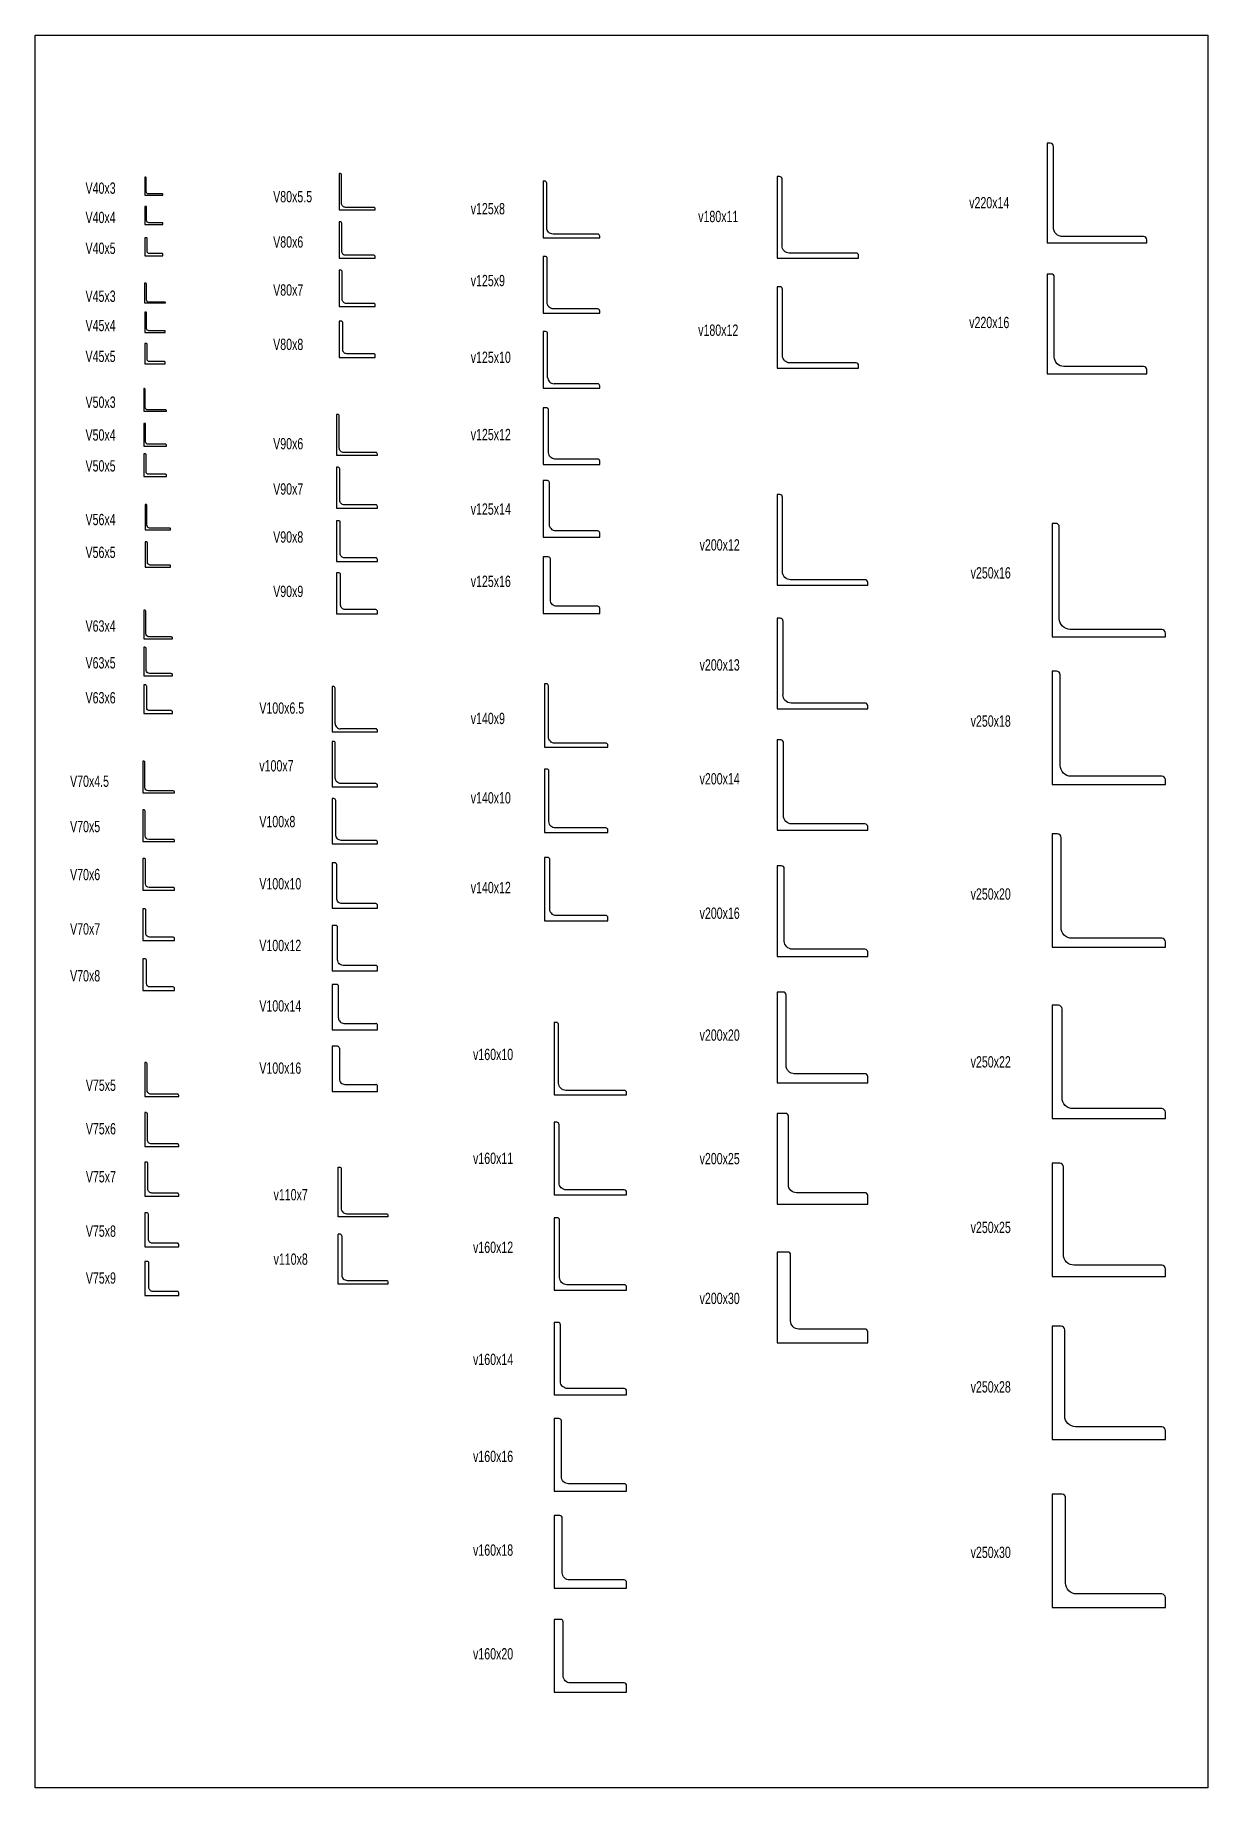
# Model space of a CAD drawing. Header units: millimetres. Extents: x -146681 to 1327256, y -72704 to 46237.
# Drawn here: x -133468 to -130881, y -47106 to -43239 of the extents above; entities that cross this region are included whole.
import ezdxf

# ---------------------------------------------------------------- set-up
doc = ezdxf.new("R2010")
doc.units = ezdxf.units.MM
doc.header["$MEASUREMENT"] = 0
doc.layers.add('KC2-TEXT', color=31, linetype='Continuous')
doc.styles.add('KC2 - Ghi chu', font='unicode.shx', dxfattribs={"width": 0.7})

msp = doc.modelspace()

# ---------------------------------------------------------------- texts
at = {"layer": 'KC2-TEXT', "color": 7, "style": 'KC2 - Ghi chu', "width": 0.7}
for s, p in [('V40x3', (-133356.7, -43589.5)), ('V80x5.5', (-132942.8, -43608.2)), ('v125x8', (-132507, -43634.8)), ('v220x14', (-131407.4, -43621.6)), ('V40x4  ', (-133356.7, -43654.1)), ('v180x11', (-132005.2, -43652)), ('V80x6', (-132942.8, -43708.2)), ('V40x5 ', (-133356.7, -43722.1)), ('v125x9', (-132507, -43793.4)), ('V45x3', (-133356.7, -43827.9)), ('V80x7', (-132942.8, -43814.1)), ('V45x4  ', (-133356.7, -43892.5)), ('v180x12', (-132005.2, -43902.8)), ('v220x16', (-131407.4, -43885.8)), ('V80x8', (-132942.8, -43934.1)), ('V45x5 ', (-133356.7, -43960.5)), ('v125x10', (-132507, -43962.6)), ('V50x3', (-133356.7, -44061.7)), ('V50x4  ', (-133356.7, -44134)), ('v125x12', (-132507, -44133)), ('V90x6', (-132942.8, -44153.2)), ('V50x5 ', (-133356.7, -44202.1)), ('V90x7', (-132942.8, -44253.1)), ('v125x14', (-132507, -44297.4)), ('V56x4', (-133356.7, -44320.5)), ('V90x8', (-132942.8, -44359)), ('v200x12', (-132002.1, -44376.5)), ('V56x5', (-133356.7, -44392.8)), ('v250x16', (-131404.2, -44438.1)), ('V90x9', (-132942.8, -44479)), ('v125x16', (-132507, -44456.8)), ('V63x4', (-133356.7, -44555.4)), ('V63x5 ', (-133356.7, -44636.6)), ('v200x13', (-132002.1, -44641.2)), ('V63x6', (-133356.7, -44713.6)), ('V100x6.5', (-132973.3, -44736.4)), ('v140x9', (-132507, -44759.3)), ('v250x18', (-131404.2, -44765.1)), ('v100x7', (-132973.3, -44863.8)), ('V70x4.5', (-133390.8, -44897.8)), ('v200x14', (-132002.1, -44892.4)), ('v140x10', (-132507, -44934.4)), ('V100x8', (-132973.3, -44986.8)), ('V70x5', (-133390.8, -44997.7)), ('V70x6', (-133390.8, -45103.6)), ('V100x10', (-132973.3, -45124)), ('v140x12', (-132507, -45132.3)), ('v250x20', (-131404.2, -45146.6)), ('V70x7', (-133390.8, -45223.6)), ('v200x16', (-132002.1, -45188.9)), ('V100x12', (-132973.3, -45260.1)), ('V70x8', (-133390.8, -45327)), ('V100x14', (-132973.3, -45393.4)), ('v200x20', (-132002.1, -45457.8)), ('V100x16', (-132973.3, -45530.6)), ('v160x10', (-132501.9, -45500.4)), ('v250x22', (-131404.2, -45516.8)), ('V75x5', (-133356, -45568.4)), ('V75x6', (-133356, -45664.4)), ('v160x11', (-132501.9, -45729.6)), ('v200x25', (-132002.1, -45730.3)), ('V75x7', (-133356, -45770.3)), ('v110x7', (-132941.9, -45809.9)), ('v250x25', (-131404.2, -45882)), ('V75x8', (-133356, -45890.3)), ('v110x8', (-132941.9, -45952)), ('v160x12', (-132501.9, -45925.9)), ('V75x9', (-133356, -45993.6)), ('v200x30', (-132002.1, -46038.6)), ('v160x14', (-132501.9, -46173.1)), ('v250x28', (-131404.2, -46233.8)), ('v160x16', (-132501.9, -46387.1)), ('v160x18', (-132501.9, -46593.8)), ('v250x30', (-131404.2, -46598.8)), ('v160x20', (-132501.9, -46822.6))]:
    msp.add_text(s, height=25, dxfattribs=at).set_placement(p)

# ---------------------------------------------------------------- linework, layer by layer
msp.add_lwpolyline([(-133468.1, -43239.3), (-130880.8, -43239.3), (-130880.8, -47106), (-133468.1, -47106)], close=True)
for points in [[(-131015.7, -43697.9), (-131015.7, -43690.9, 0.414214), (-131022.7, -43683.9), (-131200.7, -43683.9, -0.414214), (-131221.7, -43662.9), (-131221.7, -43484.9, 0.414214), (-131228.7, -43477.9), (-131235.7, -43477.9), (-131235.7, -43697.9)], [(-132717.5, -43624.9), (-132717.5, -43622.4, 0.414214), (-132720.5, -43619.4), (-132783, -43619.4, -0.414214), (-132792, -43610.4), (-132792, -43547.9, 0.414214), (-132795, -43544.9), (-132797.5, -43544.9), (-132797.5, -43624.9)], [(-132347.3, -43686.4), (-132222.3, -43686.4), (-132222.3, -43683, 0.414214), (-132226.9, -43678.4), (-132325.3, -43678.4, -0.414214), (-132339.3, -43664.4), (-132339.3, -43566, 0.414214), (-132343.9, -43561.4), (-132347.3, -43561.4)], [(-131651.3, -43731.3), (-131651.3, -43725.6, 0.414214), (-131656.6, -43720.3), (-131804.3, -43720.3, -0.414214), (-131820.3, -43704.3), (-131820.3, -43556.6, 0.414214), (-131825.6, -43551.3), (-131831.3, -43551.3), (-131831.3, -43731.3)], [(-133225.9, -43657.2), (-133185.9, -43657.2), (-133185.9, -43654.9, 0.414214), (-133187.6, -43653.2), (-133216.9, -43653.2, -0.414214), (-133221.9, -43648.2), (-133221.9, -43618.9, 0.414214), (-133223.6, -43617.2), (-133225.9, -43617.2)], [(-133225.9, -43726.3), (-133185.9, -43726.3), (-133185.9, -43723, 0.414214), (-133187.6, -43721.3), (-133215.9, -43721.3, -0.414214), (-133220.9, -43716.3), (-133220.9, -43688, 0.414214), (-133222.6, -43686.3), (-133225.9, -43686.3)], [(-132222.3, -43852.5), (-132222.3, -43848.1, 0.414214), (-132226.9, -43843.5), (-132324.3, -43843.5, -0.414214), (-132338.3, -43829.5), (-132338.3, -43732.1, 0.414214), (-132342.9, -43727.5), (-132347.3, -43727.5), (-132347.3, -43852.5)], [(-132717.5, -43838.3), (-132717.5, -43834.3, 0.414214), (-132720.5, -43831.3), (-132781.5, -43831.3, -0.414214), (-132790.5, -43822.3), (-132790.5, -43761.3, 0.414214), (-132793.5, -43758.3), (-132797.5, -43758.3), (-132797.5, -43838.3)], [(-133180.9, -43829.7), (-133180.9, -43831), (-133180.9, -43831), (-133225.9, -43831), (-133225.9, -43786), (-133224.6, -43786, -0.414214), (-133222.9, -43787.7), (-133222.9, -43823, 0.414214), (-133217.9, -43828), (-133182.6, -43828), (-133182.6, -43828, -0.414214)], [(-131819.3, -43946.4), (-131819.3, -43799.7, 0.414214), (-131824.6, -43794.4), (-131831.3, -43794.4), (-131831.3, -43974.4), (-131651.3, -43974.4), (-131651.3, -43967.7, 0.414214), (-131656.6, -43962.4), (-131803.3, -43962.4, -0.414214)], [(-133180.9, -43893.3, 0.414214), (-133182.6, -43891.6), (-133216.9, -43891.6, -0.414214), (-133221.9, -43886.6), (-133221.9, -43852.3, 0.414214), (-133223.6, -43850.6), (-133225.9, -43850.6), (-133225.9, -43895.6), (-133180.9, -43895.6)], [(-132717.5, -43950.3), (-132717.5, -43945.3, 0.414214), (-132720.5, -43942.3), (-132780.5, -43942.3, -0.414214), (-132789.5, -43933.3), (-132789.5, -43873.3, 0.414214), (-132792.5, -43870.3), (-132797.5, -43870.3), (-132797.5, -43950.3)], [(-133180.9, -43961.4, 0.414214), (-133182.6, -43959.7), (-133215.9, -43959.7, -0.414214), (-133220.9, -43954.7), (-133220.9, -43921.4, 0.414214), (-133222.6, -43919.7), (-133225.9, -43919.7), (-133225.9, -43964.7), (-133180.9, -43964.7)], [(-133228.1, -44069.3), (-133178.1, -44069.3), (-133178.1, -44068.1, 0.414214), (-133179.9, -44066.3), (-133219.6, -44066.3, -0.414214), (-133225.1, -44060.8), (-133225.1, -44021.1, 0.414214), (-133226.9, -44019.3), (-133228.1, -44019.3)], [(-132803, -44166.2), (-132713, -44166.2), (-132713, -44163.5), (-132713, -44163.5, 0.414214), (-132716.3, -44160.2), (-132787, -44160.2, -0.414214), (-132797, -44150.2), (-132797, -44079.5, 0.414214), (-132800.3, -44076.2), (-132803, -44076.2)], [(-132222.3, -44186.5), (-132222.3, -44179.1, 0.414214), (-132226.9, -44174.5), (-132321.3, -44174.5, -0.414214), (-132335.3, -44160.5), (-132335.3, -44066.1, 0.414214), (-132339.9, -44061.5), (-132347.3, -44061.5), (-132347.3, -44186.5)], [(-133178.1, -44146), (-133178.1, -44143.8, 0.414214), (-133179.9, -44142), (-133218.6, -44142, -0.414214), (-133224.1, -44136.5), (-133224.1, -44097.8, 0.414214), (-133225.9, -44096), (-133228.1, -44096), (-133228.1, -44146)], [(-133178.1, -44213.3), (-133178.1, -44210.1, 0.414214), (-133179.9, -44208.3), (-133217.6, -44208.3, -0.414214), (-133223.1, -44202.8), (-133223.1, -44165.1, 0.414214), (-133224.9, -44163.3), (-133228.1, -44163.3), (-133228.1, -44213.3)], [(-132713, -44282.7), (-132713, -44279), (-132713, -44279, 0.414214), (-132716.3, -44275.7), (-132786, -44275.7, -0.414214), (-132796, -44265.7), (-132796, -44196, 0.414214), (-132799.3, -44192.7), (-132803, -44192.7), (-132803, -44282.7)], [(-132347.3, -44347), (-132222.3, -44347), (-132222.3, -44337.6, 0.414214), (-132226.9, -44333), (-132319.3, -44333, -0.414214), (-132333.3, -44319), (-132333.3, -44226.6, 0.414214), (-132337.9, -44222), (-132347.3, -44222)], [(-131631.3, -44452.8), (-131631.3, -44446.8, 0.414214), (-131637.3, -44440.8), (-131801.3, -44440.8, -0.414214), (-131819.3, -44422.8), (-131819.3, -44258.8, 0.414214), (-131825.3, -44252.8), (-131831.3, -44252.8), (-131831.3, -44452.8)], [(-133169.3, -44330.7), (-133169.3, -44328.7, 0.414214), (-133171.3, -44326.7), (-133215.3, -44326.7, -0.414214), (-133221.3, -44320.7), (-133221.3, -44276.7, 0.414214), (-133223.3, -44274.7), (-133225.3, -44274.7), (-133225.3, -44330.7)], [(-130974.7, -44566.5), (-130974.7, -44558.5, 0.414214), (-130982.7, -44550.5), (-131184.7, -44550.5, -0.414214), (-131208.7, -44526.5), (-131208.7, -44324.5, 0.414214), (-131216.7, -44316.5), (-131224.7, -44316.5), (-131224.7, -44566.5)], [(-133169.3, -44413.4), (-133169.3, -44410.4, 0.414214), (-133171.3, -44408.4), (-133214.3, -44408.4, -0.414214), (-133220.3, -44402.4), (-133220.3, -44359.4, 0.414214), (-133222.3, -44357.4), (-133225.3, -44357.4), (-133225.3, -44413.4)], [(-132713, -44515.8), (-132713, -44510.1, 0.414214), (-132716.3, -44506.8), (-132784, -44506.8, -0.414214), (-132794, -44496.8), (-132794, -44429.1, 0.414214), (-132797.3, -44425.8), (-132803, -44425.8), (-132803, -44515.8)], [(-132222.3, -44515.4), (-132222.3, -44504, 0.414214), (-132226.9, -44499.4), (-132317.3, -44499.4, -0.414214), (-132331.3, -44485.4), (-132331.3, -44395, 0.414214), (-132335.9, -44390.4), (-132347.3, -44390.4), (-132347.3, -44515.4)], [(-133164.8, -44570.9), (-133164.8, -44570.1, 0.414214), (-133168, -44566.9), (-133216.8, -44566.9, -0.414214), (-133223.8, -44559.9), (-133223.8, -44511.1, 0.414214), (-133227, -44507.9), (-133227.8, -44507.9), (-133227.8, -44570.9)], [(-130974.7, -44892.3), (-130974.7, -44882.3, 0.414214), (-130982.7, -44874.3), (-131182.7, -44874.3, -0.414214), (-131206.7, -44850.3), (-131206.7, -44650.3, 0.414214), (-131214.7, -44642.3), (-131224.7, -44642.3), (-131224.7, -44892.3)], [(-133164.8, -44735.6), (-133164.8, -44732.8, 0.414214), (-133168, -44729.6), (-133214.8, -44729.6, -0.414214), (-133221.8, -44722.6), (-133221.8, -44675.8, 0.414214), (-133225, -44672.6), (-133227.8, -44672.6), (-133227.8, -44735.6)], [(-132204.5, -44810.3), (-132204.5, -44805.9, 0.414214), (-132209.1, -44801.3), (-132321.5, -44801.3, -0.414214), (-132335.5, -44787.3), (-132335.5, -44674.9, 0.414214), (-132340.1, -44670.3), (-132344.5, -44670.3), (-132344.5, -44810.3)], [(-132793.7, -44890.4, -0.414214), (-132805.7, -44878.4), (-132805.7, -44801.4, 0.414214), (-132809.7, -44797.4), (-132812.7, -44797.4), (-132812.7, -44897.4), (-132712.7, -44897.4), (-132712.7, -44894.4, 0.414214), (-132716.7, -44890.4)], [(-133160.4, -44911.2), (-133160.4, -44909.4, 0.414214), (-133163.1, -44906.7), (-133217.9, -44906.7, -0.414214), (-133225.9, -44898.7), (-133225.9, -44843.9, 0.414214), (-133228.6, -44841.2), (-133230.4, -44841.2), (-133230.4, -44911.2)], [(-132204.5, -44998.4), (-132204.5, -44993, 0.414214), (-132209.1, -44988.4), (-132320.5, -44988.4, -0.414214), (-132334.5, -44974.4), (-132334.5, -44863, 0.414214), (-132339.1, -44858.4), (-132344.5, -44858.4), (-132344.5, -44998.4)], [(-132712.7, -45023.7), (-132712.7, -45019.7, 0.414214), (-132716.7, -45015.7), (-132792.7, -45015.7, -0.414214), (-132804.7, -45003.7), (-132804.7, -44927.7, 0.414214), (-132808.7, -44923.7), (-132812.7, -44923.7), (-132812.7, -45023.7)], [(-133160.4, -45018.5), (-133160.4, -45016.2, 0.414214), (-133163.1, -45013.5), (-133217.4, -45013.5, -0.414214), (-133225.4, -45005.5), (-133225.4, -44951.2, 0.414214), (-133228.1, -44948.5), (-133230.4, -44948.5), (-133230.4, -45018.5)], [(-133160.4, -45125.8), (-133160.4, -45122.5, 0.414214), (-133163.1, -45119.8), (-133216.4, -45119.8, -0.414214), (-133224.4, -45111.8), (-133224.4, -45058.5, 0.414214), (-133227.1, -45055.8), (-133230.4, -45055.8), (-133230.4, -45125.8)], [(-132712.7, -45165.3), (-132712.7, -45159.3, 0.414214), (-132716.7, -45155.3), (-132790.7, -45155.3, -0.414214), (-132802.7, -45143.3), (-132802.7, -45069.3, 0.414214), (-132806.7, -45065.3), (-132812.7, -45065.3), (-132812.7, -45165.3)], [(-132204.5, -45193.5), (-132204.5, -45186.1, 0.414214), (-132209.1, -45181.5), (-132318.5, -45181.5, -0.414214), (-132332.5, -45167.5), (-132332.5, -45058.1, 0.414214), (-132337.1, -45053.5), (-132344.5, -45053.5), (-132344.5, -45193.5)], [(-131831.3, -45272), (-131631.3, -45272), (-131631.3, -45262, 0.414214), (-131637.3, -45256), (-131797.3, -45256, -0.414214), (-131815.3, -45238), (-131815.3, -45078, 0.414214), (-131821.3, -45072), (-131831.3, -45072)], [(-133160.4, -45236.5), (-133160.4, -45232.2, 0.414214), (-133163.1, -45229.5), (-133215.4, -45229.5, -0.414214), (-133223.4, -45221.5), (-133223.4, -45169.2, 0.414214), (-133226.1, -45166.5), (-133230.4, -45166.5), (-133230.4, -45236.5)], [(-131831.3, -45550.5), (-131631.3, -45550.5), (-131631.3, -45536.5, 0.414214), (-131637.3, -45530.5), (-131793.3, -45530.5, -0.414214), (-131811.3, -45512.5), (-131811.3, -45356.5, 0.414214), (-131817.3, -45350.5), (-131831.3, -45350.5)], [(-130974.7, -45629.6), (-130974.7, -45615.6, 0.414214), (-130982.7, -45607.6), (-131178.7, -45607.6, -0.414214), (-131202.7, -45583.6), (-131202.7, -45387.6, 0.414214), (-131210.7, -45379.6), (-131224.7, -45379.6), (-131224.7, -45629.6)], [(-132163.1, -45577.3), (-132163.1, -45572.6, 0.414214), (-132168.4, -45567.3), (-132297.1, -45567.3, -0.414214), (-132313.1, -45551.3), (-132313.1, -45422.6, 0.414214), (-132318.4, -45417.3), (-132323.1, -45417.3), (-132323.1, -45577.3)], [(-133151.1, -45580.6), (-133151.1, -45578.6, 0.414214), (-133154.1, -45575.6), (-133212.1, -45575.6, -0.414214), (-133221.1, -45566.6), (-133221.1, -45508.6, 0.414214), (-133224.1, -45505.6), (-133226.1, -45505.6), (-133226.1, -45580.6)], [(-131831.3, -45818.1), (-131631.3, -45818.1), (-131631.3, -45799.1, 0.414214), (-131637.3, -45793.1), (-131788.3, -45793.1, -0.414214), (-131806.3, -45775.1), (-131806.3, -45624.1, 0.414214), (-131812.3, -45618.1), (-131831.3, -45618.1)], [(-132163.1, -45797.7), (-132163.1, -45792, 0.414214), (-132168.4, -45786.7), (-132296.1, -45786.7, -0.414214), (-132312.1, -45770.7), (-132312.1, -45643, 0.414214), (-132317.4, -45637.7), (-132323.1, -45637.7), (-132323.1, -45797.7)], [(-133151.1, -45800.7), (-133151.1, -45796.7, 0.414214), (-133154.1, -45793.7), (-133210.1, -45793.7, -0.414214), (-133219.1, -45784.7), (-133219.1, -45728.7, 0.414214), (-133222.1, -45725.7), (-133226.1, -45725.7), (-133226.1, -45800.7)], [(-132689.7, -45846.3), (-132799.7, -45846.3), (-132799.7, -45736.3), (-132796.7, -45736.3, -0.414214), (-132792.7, -45740.3), (-132792.7, -45827.3, 0.414214), (-132780.7, -45839.3), (-132693.7, -45839.3, -0.414214), (-132689.7, -45843.3)], [(-133151.1, -45912.5), (-133151.1, -45907.5, 0.414214), (-133154.1, -45904.5), (-133209.1, -45904.5, -0.414214), (-133218.1, -45895.5), (-133218.1, -45840.5, 0.414214), (-133221.1, -45837.5), (-133226.1, -45837.5), (-133226.1, -45912.5)], [(-131831.3, -46123.9), (-131631.3, -46123.9), (-131631.3, -46099.9, 0.414214), (-131637.3, -46093.9), (-131783.3, -46093.9, -0.414214), (-131801.3, -46075.9), (-131801.3, -45929.9, 0.414214), (-131807.3, -45923.9), (-131831.3, -45923.9)], [(-133151.1, -46019.8), (-133151.1, -46013.8, 0.414214), (-133154.1, -46010.8), (-133208.1, -46010.8, -0.414214), (-133217.1, -46001.8), (-133217.1, -45947.8, 0.414214), (-133220.1, -45944.8), (-133226.1, -45944.8), (-133226.1, -46019.8)], [(-132163.1, -46239), (-132163.1, -46230.3, 0.414214), (-132168.4, -46225), (-132293.1, -46225, -0.414214), (-132309.1, -46209), (-132309.1, -46084.3, 0.414214), (-132314.4, -46079), (-132323.1, -46079), (-132323.1, -46239)], [(-130974.7, -46337.4), (-130974.7, -46317.4, 0.414214), (-130982.7, -46309.4), (-131172.7, -46309.4, -0.414214), (-131196.7, -46285.4), (-131196.7, -46095.4, 0.414214), (-131204.7, -46087.4), (-131224.7, -46087.4), (-131224.7, -46337.4)], [(-132163.1, -46451.1), (-132163.1, -46440.4, 0.414214), (-132168.4, -46435.1), (-132291.1, -46435.1, -0.414214), (-132307.1, -46419.1), (-132307.1, -46296.4, 0.414214), (-132312.4, -46291.1), (-132323.1, -46291.1), (-132323.1, -46451.1)], [(-130974.7, -46708.1), (-130974.7, -46686.1, 0.414214), (-130982.7, -46678.1), (-131170.7, -46678.1, -0.414214), (-131194.7, -46654.1), (-131194.7, -46466.1, 0.414214), (-131202.7, -46458.1), (-131224.7, -46458.1), (-131224.7, -46708.1)], [(-132163.1, -46665.3), (-132163.1, -46652.6, 0.414214), (-132168.4, -46647.3), (-132289.1, -46647.3, -0.414214), (-132305.1, -46631.3), (-132305.1, -46510.6, 0.414214), (-132310.4, -46505.3), (-132323.1, -46505.3), (-132323.1, -46665.3)], [(-132163.1, -46894.4), (-132163.1, -46879.7, 0.414214), (-132168.4, -46874.4), (-132287.1, -46874.4, -0.414214), (-132303.1, -46858.4), (-132303.1, -46739.7, 0.414214), (-132308.4, -46734.4), (-132323.1, -46734.4), (-132323.1, -46894.4)]]:
    msp.add_lwpolyline(points, format="xyb", close=True)
for points in [[(-133187.6, -43589.6), (-133217.9, -43589.6, -0.414214), (-133222.9, -43584.6), (-133222.9, -43554.3, 0.414214), (-133224.6, -43552.6), (-133225.9, -43552.6), (-133225.9, -43592.6), (-133185.9, -43592.6)], [(-133185.9, -43592.6), (-133185.9, -43591.3, 0.414214), (-133187.6, -43589.6)], [(-132797.5, -43651.2), (-132797.5, -43731.2), (-132717.5, -43731.2), (-132717.5, -43728.2, 0.414214), (-132720.5, -43725.2), (-132782.5, -43725.2, -0.414214), (-132791.5, -43716.2), (-132791.5, -43654.2)], [(-132791.5, -43654.2, 0.414214), (-132794.5, -43651.2), (-132797.5, -43651.2)], [(-131235.7, -43766.4), (-131235.7, -43986.4), (-131015.7, -43986.4), (-131015.7, -43977.4, 0.414214), (-131022.7, -43970.4), (-131198.7, -43970.4, -0.414214), (-131219.7, -43949.4), (-131219.7, -43773.4)], [(-131219.7, -43773.4, 0.414214), (-131226.7, -43766.4), (-131235.7, -43766.4)], [(-132337.3, -43994.5), (-132337.3, -43898.1, 0.414214), (-132341.9, -43893.5), (-132347.3, -43893.5)], [(-132337.3, -43994.5, 0.414214), (-132323.3, -44008.5)], [(-132347.3, -44018.5), (-132222.3, -44018.5), (-132222.3, -44013.1, 0.414214), (-132226.9, -44008.5), (-132323.3, -44008.5)], [(-132803, -44310.6), (-132803, -44400.6), (-132713, -44400.6), (-132713, -44395.9, 0.414214), (-132716.3, -44392.6), (-132785, -44392.6, -0.414214), (-132795, -44382.6), (-132795, -44313.9)], [(-132795, -44313.9, 0.414214), (-132798.3, -44310.6), (-132803, -44310.6)], [(-131818.3, -44531.8, 0.414214), (-131824.3, -44525.8), (-131831.3, -44525.8)], [(-133168, -44647.8), (-133215.8, -44647.8, -0.414214), (-133222.8, -44640.8), (-133222.8, -44593, 0.414214), (-133226, -44589.8), (-133227.8, -44589.8)], [(-133164.8, -44651, 0.414214), (-133168, -44647.8)], [(-132806.2, -44757.7), (-132806.2, -44680.2, 0.414214), (-132810.2, -44676.2), (-132812.7, -44676.2), (-132812.7, -44776.2), (-132712.7, -44776.2), (-132712.7, -44773.7, 0.414214), (-132716.7, -44769.7), (-132794.2, -44769.7)], [(-131831.3, -44725.8), (-131631.3, -44725.8), (-131631.3, -44718.8, 0.414214), (-131637.3, -44712.8), (-131800.3, -44712.8, -0.414214), (-131818.3, -44694.8)], [(-132806.2, -44757.7, 0.414214), (-132794.2, -44769.7)], [(-131831.3, -44793.4), (-131831.3, -44993.4), (-131631.3, -44993.4), (-131631.3, -44985.4, 0.414214), (-131637.3, -44979.4), (-131799.3, -44979.4, -0.414214), (-131817.3, -44961.4), (-131817.3, -44800, 0.414214), (-131823.3, -44794), (-131831.3, -44794)], [(-131224.7, -45001.7), (-131224.7, -45251.7), (-130974.7, -45251.7), (-130974.7, -45239.7, 0.414214), (-130982.7, -45231.7), (-131180.7, -45231.7, -0.414214), (-131204.7, -45207.7)], [(-131204.7, -45207.7), (-131204.7, -45009.7, 0.414214), (-131212.7, -45001.7), (-131224.7, -45001.7)], [(-132812.7, -45203.5), (-132812.7, -45303.5), (-132712.7, -45303.5), (-132712.7, -45295.5, 0.414214), (-132716.7, -45291.5), (-132788.7, -45291.5, -0.414214), (-132800.7, -45279.5)], [(-132800.7, -45279.5), (-132800.7, -45207.5, 0.414214), (-132804.7, -45203.5), (-132812.7, -45203.5)], [(-133230.4, -45277.2), (-133230.4, -45347.2), (-133160.4, -45347.2), (-133160.4, -45341.9, 0.414214), (-133163.1, -45339.2), (-133214.4, -45339.2, -0.414214), (-133222.4, -45331.2), (-133222.4, -45279.9)], [(-133222.4, -45279.9, 0.414214), (-133225.1, -45277.2), (-133230.4, -45277.2)], [(-132798.7, -45407.5), (-132798.7, -45337.5, 0.414214), (-132802.7, -45333.5)], [(-132798.7, -45407.5, 0.414214), (-132786.7, -45419.5)], [(-132712.7, -45423.5, 0.414214), (-132716.7, -45419.5)], [(-132796.7, -45474, 0.414214), (-132800.7, -45470)], [(-132796.7, -45542, 0.414214), (-132784.7, -45554)], [(-132712.7, -45558, 0.414214), (-132716.7, -45554)], [(-133226.1, -45616.3), (-133226.1, -45691.3), (-133151.1, -45691.3), (-133151.1, -45688.3, 0.414214), (-133154.1, -45685.3), (-133211.1, -45685.3, -0.414214), (-133220.1, -45676.3), (-133220.1, -45619.3)], [(-133220.1, -45619.3, 0.414214), (-133223.1, -45616.3), (-133226.1, -45616.3)], [(-131224.7, -45727.9), (-131224.7, -45977.9), (-130974.7, -45977.9), (-130974.7, -45960.9, 0.414214), (-130982.7, -45952.9), (-131175.7, -45952.9, -0.414214), (-131199.7, -45928.9), (-131199.7, -45735.9)], [(-131199.7, -45735.9, 0.414214), (-131207.7, -45727.9), (-131224.7, -45727.9)], [(-132323.1, -45848.1), (-132323.1, -46008.1), (-132163.1, -46008.1), (-132163.1, -46001.4, 0.414214), (-132168.4, -45996.1), (-132295.1, -45996.1, -0.414214), (-132311.1, -45980.1), (-132311.1, -45853.4)], [(-132311.1, -45853.4, 0.414214), (-132316.4, -45848.1), (-132323.1, -45848.1)], [(-132791.7, -45888.4), (-132791.7, -45974.4, 0.414214), (-132779.7, -45986.4), (-132693.7, -45986.4, -0.414214), (-132689.7, -45990.4), (-132689.7, -45994.4), (-132799.7, -45994.4), (-132799.7, -45884.4)], [(-132791.7, -45888.4, 0.414214), (-132795.7, -45884.4), (-132799.7, -45884.4)]]:
    msp.add_lwpolyline(points, format="xyb")
for points in [[(-132347.3, -43893.5), (-132347.3, -44018.5)], [(-131831.3, -44525.8), (-131831.3, -44725.8)], [(-131818.3, -44531.8), (-131818.3, -44694.8)], [(-133227.8, -44589.8), (-133227.8, -44652.8)], [(-133227.8, -44652.8), (-133164.8, -44652.8), (-133164.8, -44651)], [(-132802.7, -45333.5), (-132812.7, -45333.5), (-132812.7, -45433.5), (-132712.7, -45433.5), (-132712.7, -45423.5)], [(-132786.7, -45419.5), (-132716.7, -45419.5)], [(-132800.7, -45470), (-132812.7, -45470), (-132812.7, -45570), (-132712.7, -45570), (-132712.7, -45558)], [(-132796.7, -45474), (-132796.7, -45542)], [(-132784.7, -45554), (-132716.7, -45554)]]:
    msp.add_lwpolyline(points)

msp.set_redraw_order([(e.dxf.handle, doc.entitydb.next_handle()) for e in msp.query("TEXT MTEXT ATTDEF DIMENSION ARC_DIMENSION")])  # texts and dimensions are drawn at this point

doc.saveas('drawing.dxf')
